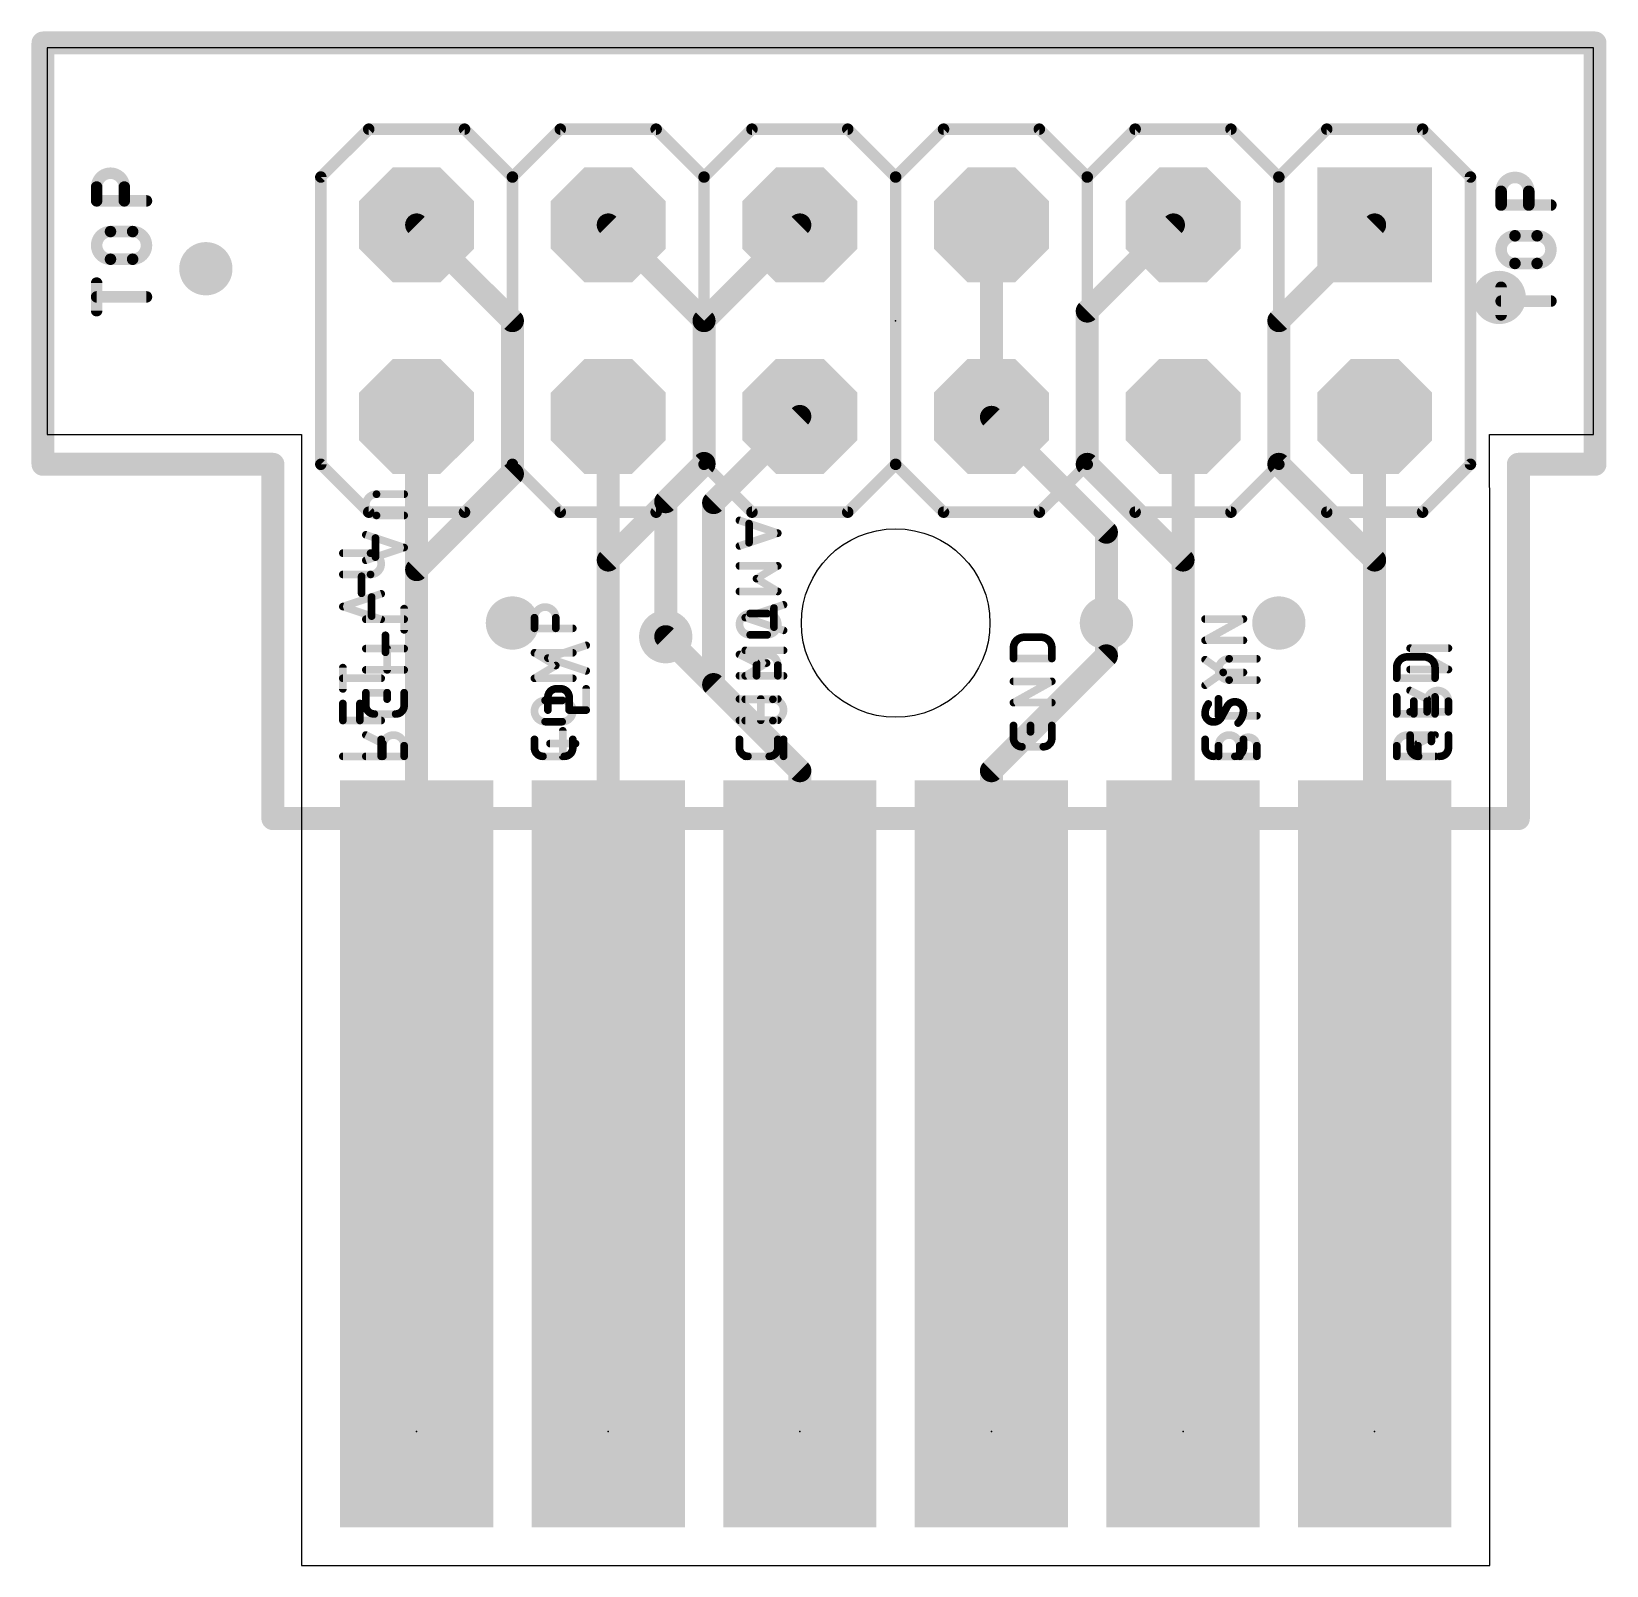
# Model space of a CAD drawing. Extents: x -3.6 to 17.3, y 0 to 20.3.
import ezdxf

# ---------------------------------------------------------------- set-up
doc = ezdxf.new("R2010")
doc.units = 0
for name, color, linetype in [('1', 22, 'CONTINUOUS'), ('16', 175, 'CONTINUOUS'), ('17', 82, 'CONTINUOUS'), ('18', 82, 'CONTINUOUS'), ('20', 30, 'CONTINUOUS'), ('21', 253, 'CONTINUOUS'), ('23', 7, 'CONTINUOUS'), ('24', 7, 'CONTINUOUS'), ('25', 253, 'CONTINUOUS'), ('26', 253, 'CONTINUOUS'), ('51', 253, 'CONTINUOUS')]:
    doc.layers.add(name, color=color, linetype=linetype)

# ---------------------------------------------------------------- blocks, each defined once
blk = doc.blocks.new('RECT')
blk.add_solid([(-0.5, -0.5), (0.5, -0.5), (-0.5, 0.5), (0.5, 0.5)])
blk = doc.blocks.new('SQUAREP')
blk.add_solid([(-0.5, -0.5), (0.5, -0.5), (-0.5, 0.5), (0.5, 0.5)])
blk = doc.blocks.new('OCTAGONP')
at = {"const_width": 0.5}
blk.add_lwpolyline([(-0.25, -0.1036), (-0.25, 0.1036), (-0.1036, 0.25), (0.1036, 0.25), (0.25, 0.1036), (0.25, -0.1036), (0.1036, -0.25), (-0.1036, -0.25), (-0.25, -0.1036), (-0.25, 0.1036)], dxfattribs=at)
blk = doc.blocks.new('ROUNDV')
at = {"const_width": 0.5}
blk.add_lwpolyline([(0, -0.25, 1), (0, 0.25, 1), (0, -0.25)], format="xyb", dxfattribs=at)

msp = doc.modelspace()

# ---------------------------------------------------------------- linework, layer by layer
at = {"layer": '1', "const_width": 0.3048}
for points in [[(-3.429, 14.605), (-3.429, 20.193)], [(-3.429, 20.193), (17.145, 20.193)], [(17.145, 20.193), (17.145, 14.605)], [(2.794, 16.51), (1.524, 17.78)], [(4.064, 17.78), (5.334, 16.51)], [(9.144, 17.78), (9.144, 15.24)], [(11.557, 17.78), (10.414, 16.637)], [(11.684, 17.78), (11.557, 17.78)], [(14.224, 17.78), (12.954, 16.51)], [(10.414, 16.637), (10.414, 14.605)], [(2.794, 14.478), (2.794, 16.51)], [(5.334, 16.51), (5.334, 14.605)], [(12.954, 16.51), (12.954, 14.605)], [(9.144, 15.2284), (9.144, 15.24)], [(10.668, 13.7044), (9.144, 15.2284)], [(-0.381, 14.605), (-3.429, 14.605)], [(-0.381, 9.906), (-0.381, 14.605)], [(1.524, 13.208), (2.794, 14.478)], [(4.064, 13.335), (5.334, 14.605)], [(11.684, 13.335), (10.414, 14.605)], [(14.224, 13.335), (12.954, 14.605)], [(17.145, 14.605), (16.129, 14.605)], [(16.129, 14.605), (16.129, 9.906)], [(10.668, 12.5), (10.668, 13.7044)], [(4.064, 1.778), (4.064, 13.335)], [(11.684, 1.778), (11.684, 13.335)], [(14.224, 1.778), (14.224, 13.335)], [(1.524, 1.778), (1.524, 13.208)], [(10.668, 12.8761), (10.668, 12.5)], [(10.668, 12.065), (10.668, 12.5)], [(6.604, 10.541), (4.826, 12.319)], [(9.144, 10.541), (10.668, 12.065)], [(6.604, 1.778), (6.604, 10.541)], [(9.144, 1.778), (9.144, 10.541)], [(16.129, 9.906), (-0.381, 9.906)]]:
    msp.add_lwpolyline(points, dxfattribs=at)
at = {"layer": '1', "const_width": 0.1524}
for points in [[(-3.3528, 20.193, 1), (-3.5052, 20.193)], [(-3.429, 20.2692, 1), (-3.429, 20.1168)], [(17.2212, 20.193, 1), (17.0688, 20.193)], [(17.145, 20.1168, 1), (17.145, 20.2692)], [(1.5779, 17.8339, 1), (1.4701, 17.7261)], [(4.1179, 17.8339, 1), (4.0101, 17.7261)], [(9.2202, 17.78, 1), (9.0678, 17.78)], [(11.557, 17.8562, 1), (11.557, 17.7038)], [(11.6109, 17.7261, 1), (11.5031, 17.8339)], [(11.684, 17.7038, 1), (11.684, 17.8562)], [(14.2779, 17.7261, 1), (14.1701, 17.8339)], [(10.4902, 16.637, 1), (10.3378, 16.637)], [(10.3601, 16.6909, 1), (10.4679, 16.5831)], [(2.8702, 16.51, 1), (2.7178, 16.51)], [(2.7401, 16.4561, 1), (2.8479, 16.5639)], [(5.4102, 16.51, 1), (5.2578, 16.51)], [(5.2801, 16.4561, 1), (5.3879, 16.5639)], [(13.0302, 16.51, 1), (12.8778, 16.51)], [(12.9001, 16.5639, 1), (13.0079, 16.4561)], [(9.2202, 15.24, 1), (9.0678, 15.24)], [(9.1979, 15.2823, 1), (9.0901, 15.1745)], [(9.0678, 15.24, 1), (9.2202, 15.24)], [(9.0678, 15.2284, 1), (9.2202, 15.2284)], [(-3.429, 14.6812, 1), (-3.429, 14.5288)], [(-3.5052, 14.605, 1), (-3.3528, 14.605)], [(-0.3048, 14.605, 1), (-0.4572, 14.605)], [(-0.381, 14.5288, 1), (-0.381, 14.6812)], [(2.8479, 14.4241, 1), (2.7401, 14.5319)], [(5.2578, 14.605, 1), (5.4102, 14.605)], [(5.3879, 14.5511, 1), (5.2801, 14.6589)], [(10.4679, 14.6589, 1), (10.3601, 14.5511)], [(10.3378, 14.605, 1), (10.4902, 14.605)], [(13.0079, 14.6589, 1), (12.9001, 14.5511)], [(12.8778, 14.605, 1), (13.0302, 14.605)], [(16.129, 14.6812, 1), (16.129, 14.5288)], [(16.2052, 14.605, 1), (16.0528, 14.605)], [(17.0688, 14.605, 1), (17.2212, 14.605)], [(17.145, 14.5288, 1), (17.145, 14.6812)], [(2.7178, 14.478, 1), (2.8702, 14.478)], [(10.7442, 13.7044, 1), (10.5918, 13.7044)], [(10.6141, 13.6505, 1), (10.7219, 13.7583)], [(4.1402, 13.335, 1), (3.9878, 13.335)], [(4.0101, 13.3889, 1), (4.1179, 13.2811)], [(11.7602, 13.335, 1), (11.6078, 13.335)], [(11.6301, 13.2811, 1), (11.7379, 13.3889)], [(14.3002, 13.335, 1), (14.1478, 13.335)], [(14.1701, 13.2811, 1), (14.2779, 13.3889)], [(1.6002, 13.208, 1), (1.4478, 13.208)], [(1.4701, 13.2619, 1), (1.5779, 13.1541)], [(10.7442, 12.8761, 1), (10.5918, 12.8761)], [(10.7442, 12.5, 1), (10.5918, 12.5)], [(10.5918, 12.5, 1), (10.7442, 12.5)], [(10.5918, 12.5, 1), (10.7442, 12.5)], [(4.8799, 12.3729, 1), (4.7721, 12.2651)], [(10.5918, 12.065, 1), (10.7442, 12.065)], [(10.7219, 12.0111, 1), (10.6141, 12.1189)], [(6.6802, 10.541, 1), (6.5278, 10.541)], [(6.5501, 10.4871, 1), (6.6579, 10.5949)], [(9.2202, 10.541, 1), (9.0678, 10.541)], [(9.0901, 10.5949, 1), (9.1979, 10.4871)], [(-0.381, 9.9822, 1), (-0.381, 9.8298)], [(16.129, 9.8298, 1), (16.129, 9.9822)], [(-0.4572, 9.906, 1), (-0.3048, 9.906)], [(16.0528, 9.906, 1), (16.2052, 9.906)], [(1.4478, 1.778, 1), (1.6002, 1.778)], [(3.9878, 1.778, 1), (4.1402, 1.778)], [(6.5278, 1.778, 1), (6.6802, 1.778)], [(9.0678, 1.778, 1), (9.2202, 1.778)], [(11.6078, 1.778, 1), (11.7602, 1.778)], [(14.1478, 1.778, 1), (14.3002, 1.778)]]:
    msp.add_lwpolyline(points, format="xyb", dxfattribs=at)
at = {"layer": '16', "const_width": 0.3048}
for points in [[(-3.429, 20.193), (17.145, 20.193)], [(-3.429, 14.605), (-3.429, 20.193)], [(17.145, 20.193), (17.145, 14.605)], [(6.604, 17.78), (5.334, 16.51)], [(5.334, 16.51), (5.334, 14.6166)], [(1.524, 1.778), (1.524, 15.24)], [(4.064, 1.778), (4.064, 15.24)], [(5.461, 14.097), (6.604, 15.24)], [(11.684, 1.778), (11.684, 15.24)], [(14.224, 1.778), (14.224, 15.24)], [(-0.381, 14.605), (-3.429, 14.605)], [(-0.381, 9.906), (-0.381, 14.605)], [(5.334, 14.6166), (4.826, 14.1086)], [(17.145, 14.605), (16.129, 14.605)], [(16.129, 14.605), (16.129, 9.906)], [(4.826, 14.1086), (4.826, 12.319)], [(5.461, 11.684), (5.461, 14.097)], [(10.668, 12.065), (10.668, 12.5)], [(9.144, 10.541), (10.668, 12.065)], [(6.604, 10.541), (5.461, 11.684)], [(6.604, 1.778), (6.604, 10.541)], [(9.144, 1.778), (9.144, 10.541)], [(16.129, 9.906), (-0.381, 9.906)]]:
    msp.add_lwpolyline(points, dxfattribs=at)
at = {"layer": '16', "const_width": 0.1524}
for points in [[(-3.429, 20.2692, 1), (-3.429, 20.1168)], [(-3.3528, 20.193, 1), (-3.5052, 20.193)], [(17.2212, 20.193, 1), (17.0688, 20.193)], [(17.145, 20.1168, 1), (17.145, 20.2692)], [(6.6579, 17.7261, 1), (6.5501, 17.8339)], [(5.4102, 16.51, 1), (5.2578, 16.51)], [(5.2801, 16.5639, 1), (5.3879, 16.4561)], [(1.6002, 15.24, 1), (1.4478, 15.24)], [(4.1402, 15.24, 1), (3.9878, 15.24)], [(6.6579, 15.1861, 1), (6.5501, 15.2939)], [(11.7602, 15.24, 1), (11.6078, 15.24)], [(14.3002, 15.24, 1), (14.1478, 15.24)], [(-3.429, 14.6812, 1), (-3.429, 14.5288)], [(-3.5052, 14.605, 1), (-3.3528, 14.605)], [(-0.3048, 14.605, 1), (-0.4572, 14.605)], [(-0.381, 14.5288, 1), (-0.381, 14.6812)], [(5.2578, 14.6166, 1), (5.4102, 14.6166)], [(5.3879, 14.5627, 1), (5.2801, 14.6705)], [(16.129, 14.6812, 1), (16.129, 14.5288)], [(16.2052, 14.605, 1), (16.0528, 14.605)], [(17.0688, 14.605, 1), (17.2212, 14.605)], [(17.145, 14.5288, 1), (17.145, 14.6812)], [(4.9022, 14.1086, 1), (4.7498, 14.1086)], [(4.7721, 14.1625, 1), (4.8799, 14.0547)], [(5.5372, 14.097, 1), (5.3848, 14.097)], [(5.4071, 14.1509, 1), (5.5149, 14.0431)], [(10.7442, 12.5, 1), (10.5918, 12.5)], [(4.7498, 12.319, 1), (4.9022, 12.319)], [(10.5918, 12.065, 1), (10.7442, 12.065)], [(10.7219, 12.0111, 1), (10.6141, 12.1189)], [(5.5149, 11.7379, 1), (5.4071, 11.6301)], [(5.3848, 11.684, 1), (5.5372, 11.684)], [(6.6802, 10.541, 1), (6.5278, 10.541)], [(6.5501, 10.4871, 1), (6.6579, 10.5949)], [(9.2202, 10.541, 1), (9.0678, 10.541)], [(9.0901, 10.5949, 1), (9.1979, 10.4871)], [(-0.381, 9.9822, 1), (-0.381, 9.8298)], [(16.129, 9.8298, 1), (16.129, 9.9822)], [(-0.4572, 9.906, 1), (-0.3048, 9.906)], [(16.0528, 9.906, 1), (16.2052, 9.906)], [(1.4478, 1.778, 1), (1.6002, 1.778)], [(3.9878, 1.778, 1), (4.1402, 1.778)], [(6.5278, 1.778, 1), (6.6802, 1.778)], [(9.0678, 1.778, 1), (9.2202, 1.778)], [(11.6078, 1.778, 1), (11.7602, 1.778)], [(14.1478, 1.778, 1), (14.3002, 1.778)]]:
    msp.add_lwpolyline(points, format="xyb", dxfattribs=at)
at = {"layer": '20'}
for p, q in [((17.125, 20.127), (-3.375, 20.127)), ((-3.375, 20.127), (-3.375, 15)), ((17.125, 15), (17.125, 20.127)), ((-3.375, 15), (0, 15)), ((0, 15), (0, 0)), ((15.75, 13.589), (15.748, 15)), ((15.748, 15), (17.125, 15)), ((15.75, 0), (15.75, 13.589)), ((0, 0), (15.75, 0))]:
    msp.add_line(p, q, dxfattribs=at)
msp.add_circle((7.874, 12.5), 1.25, dxfattribs=at)
at = {"layer": '21', "const_width": 0.1524}
for points in [[(0.889, 19.05), (0.254, 18.415)], [(2.159, 19.05), (0.889, 19.05)], [(2.794, 18.415), (2.159, 19.05)], [(3.429, 19.05), (2.794, 18.415)], [(4.699, 19.05), (3.429, 19.05)], [(5.334, 18.415), (4.699, 19.05)], [(5.969, 19.05), (5.334, 18.415)], [(7.239, 19.05), (5.969, 19.05)], [(7.874, 18.415), (7.239, 19.05)], [(8.509, 19.05), (7.874, 18.415)], [(9.779, 19.05), (8.509, 19.05)], [(10.414, 18.415), (9.779, 19.05)], [(11.049, 19.05), (10.414, 18.415)], [(12.319, 19.05), (11.049, 19.05)], [(12.954, 18.415), (12.319, 19.05)], [(13.589, 19.05), (12.954, 18.415)], [(14.859, 19.05), (13.589, 19.05)], [(15.494, 18.415), (14.859, 19.05)], [(0.254, 14.605), (0.254, 18.415)], [(2.794, 14.605), (2.794, 18.415)], [(5.334, 14.605), (5.334, 18.415)], [(7.874, 14.605), (7.874, 18.415)], [(10.414, 14.605), (10.414, 18.415)], [(12.954, 14.605), (12.954, 18.415)], [(15.494, 18.415), (15.494, 14.605)], [(0.889, 13.97), (0.254, 14.605)], [(2.794, 14.605), (2.159, 13.97)], [(3.429, 13.97), (2.794, 14.605)], [(5.334, 14.605), (4.699, 13.97)], [(5.969, 13.97), (5.334, 14.605)], [(7.874, 14.605), (7.239, 13.97)], [(8.509, 13.97), (7.874, 14.605)], [(10.414, 14.605), (9.779, 13.97)], [(11.049, 13.97), (10.414, 14.605)], [(12.954, 14.605), (12.319, 13.97)], [(13.589, 13.97), (12.954, 14.605)], [(15.494, 14.605), (14.859, 13.97)], [(2.159, 13.97), (0.889, 13.97)], [(4.699, 13.97), (3.429, 13.97)], [(7.239, 13.97), (5.969, 13.97)], [(9.779, 13.97), (8.509, 13.97)], [(12.319, 13.97), (11.049, 13.97)], [(14.859, 13.97), (13.589, 13.97)]]:
    msp.add_lwpolyline(points, dxfattribs=at)
at = {"layer": '21', "const_width": 0.0762}
for points in [[(0.889, 19.0881, 1), (0.889, 19.0119)], [(0.9159, 19.0231, 1), (0.8621, 19.0769)], [(2.1859, 19.0769, 1), (2.1321, 19.0231)], [(2.159, 19.0119, 1), (2.159, 19.0881)], [(3.429, 19.0881, 1), (3.429, 19.0119)], [(3.4559, 19.0231, 1), (3.4021, 19.0769)], [(4.7259, 19.0769, 1), (4.6721, 19.0231)], [(4.699, 19.0119, 1), (4.699, 19.0881)], [(5.969, 19.0881, 1), (5.969, 19.0119)], [(5.9959, 19.0231, 1), (5.9421, 19.0769)], [(7.2659, 19.0769, 1), (7.2121, 19.0231)], [(7.239, 19.0119, 1), (7.239, 19.0881)], [(8.509, 19.0881, 1), (8.509, 19.0119)], [(8.5359, 19.0231, 1), (8.4821, 19.0769)], [(9.8059, 19.0769, 1), (9.7521, 19.0231)], [(9.779, 19.0119, 1), (9.779, 19.0881)], [(11.049, 19.0881, 1), (11.049, 19.0119)], [(11.0759, 19.0231, 1), (11.0221, 19.0769)], [(12.3459, 19.0769, 1), (12.2921, 19.0231)], [(12.319, 19.0119, 1), (12.319, 19.0881)], [(13.589, 19.0881, 1), (13.589, 19.0119)], [(13.6159, 19.0231, 1), (13.5621, 19.0769)], [(14.8859, 19.0769, 1), (14.8321, 19.0231)], [(14.859, 19.0119, 1), (14.859, 19.0881)], [(0.2921, 18.415, 1), (0.2159, 18.415)], [(0.2271, 18.4419, 1), (0.2809, 18.3881)], [(2.8321, 18.415, 1), (2.7559, 18.415)], [(2.7671, 18.4419, 1), (2.8209, 18.3881)], [(2.7671, 18.3881, 1), (2.8209, 18.4419)], [(5.3721, 18.415, 1), (5.2959, 18.415)], [(5.3071, 18.4419, 1), (5.3609, 18.3881)], [(5.3071, 18.3881, 1), (5.3609, 18.4419)], [(7.9121, 18.415, 1), (7.8359, 18.415)], [(7.8471, 18.4419, 1), (7.9009, 18.3881)], [(7.8471, 18.3881, 1), (7.9009, 18.4419)], [(10.4521, 18.415, 1), (10.3759, 18.415)], [(10.3871, 18.4419, 1), (10.4409, 18.3881)], [(10.3871, 18.3881, 1), (10.4409, 18.4419)], [(12.9921, 18.415, 1), (12.9159, 18.415)], [(12.9271, 18.4419, 1), (12.9809, 18.3881)], [(12.9271, 18.3881, 1), (12.9809, 18.4419)], [(15.5321, 18.415, 1), (15.4559, 18.415)], [(15.4671, 18.3881, 1), (15.5209, 18.4419)], [(0.2159, 14.605, 1), (0.2921, 14.605)], [(0.2809, 14.6319, 1), (0.2271, 14.5781)], [(2.7559, 14.605, 1), (2.8321, 14.605)], [(2.8209, 14.6319, 1), (2.7671, 14.5781)], [(2.8209, 14.5781, 1), (2.7671, 14.6319)], [(5.2959, 14.605, 1), (5.3721, 14.605)], [(5.3609, 14.6319, 1), (5.3071, 14.5781)], [(5.3609, 14.5781, 1), (5.3071, 14.6319)], [(7.8359, 14.605, 1), (7.9121, 14.605)], [(7.9009, 14.6319, 1), (7.8471, 14.5781)], [(7.9009, 14.5781, 1), (7.8471, 14.6319)], [(10.3759, 14.605, 1), (10.4521, 14.605)], [(10.4409, 14.6319, 1), (10.3871, 14.5781)], [(10.4409, 14.5781, 1), (10.3871, 14.6319)], [(12.9159, 14.605, 1), (12.9921, 14.605)], [(12.9809, 14.6319, 1), (12.9271, 14.5781)], [(12.9809, 14.5781, 1), (12.9271, 14.6319)], [(15.4559, 14.605, 1), (15.5321, 14.605)], [(15.5209, 14.5781, 1), (15.4671, 14.6319)], [(0.889, 14.0081, 1), (0.889, 13.9319)], [(0.8621, 13.9431, 1), (0.9159, 13.9969)], [(2.1321, 13.9969, 1), (2.1859, 13.9431)], [(2.159, 13.9319, 1), (2.159, 14.0081)], [(3.429, 14.0081, 1), (3.429, 13.9319)], [(3.4021, 13.9431, 1), (3.4559, 13.9969)], [(4.6721, 13.9969, 1), (4.7259, 13.9431)], [(4.699, 13.9319, 1), (4.699, 14.0081)], [(5.969, 14.0081, 1), (5.969, 13.9319)], [(5.9421, 13.9431, 1), (5.9959, 13.9969)], [(7.2121, 13.9969, 1), (7.2659, 13.9431)], [(7.239, 13.9319, 1), (7.239, 14.0081)], [(8.509, 14.0081, 1), (8.509, 13.9319)], [(8.4821, 13.9431, 1), (8.5359, 13.9969)], [(9.7521, 13.9969, 1), (9.8059, 13.9431)], [(9.779, 13.9319, 1), (9.779, 14.0081)], [(11.049, 14.0081, 1), (11.049, 13.9319)], [(11.0221, 13.9431, 1), (11.0759, 13.9969)], [(12.2921, 13.9969, 1), (12.3459, 13.9431)], [(12.319, 13.9319, 1), (12.319, 14.0081)], [(13.589, 14.0081, 1), (13.589, 13.9319)], [(13.5621, 13.9431, 1), (13.6159, 13.9969)], [(14.8321, 13.9969, 1), (14.8859, 13.9431)], [(14.859, 13.9319, 1), (14.859, 14.0081)]]:
    msp.add_lwpolyline(points, format="xyb", dxfattribs=at)
at = {"layer": '23'}
for p in [(7.874, 16.51), (1.524, 1.778), (4.064, 1.778), (6.604, 1.778), (9.144, 1.778), (11.684, 1.778), (14.224, 1.778)]:
    msp.add_point(p, dxfattribs=at)
at = {"layer": '24'}
for p in [(1.524, 1.778), (4.064, 1.778), (6.604, 1.778), (9.144, 1.778), (11.684, 1.778), (14.224, 1.778)]:
    msp.add_point(p, dxfattribs=at)
at = {"layer": '25'}
for points, const_width in [([(-2.3509, 18.2824, 1), (-2.7178, 18.2824)], 0.1524), ([(16.2673, 18.2264, 1), (15.9004, 18.2264)], 0.1524), ([(-2.6797, 18.2824, 1), (-2.7559, 18.2824)], 0.0762), ([(-2.7559, 18.2824, 1), (-2.6797, 18.2824)], 0.0762), ([(-2.7178, 18.137, 1), (-2.7178, 18.0608)], 0.0762), ([(-2.3128, 18.2824, 1), (-2.389, 18.2824)], 0.0762), ([(-2.389, 18.2824, 1), (-2.3128, 18.2824)], 0.0762), ([(-2.0574, 18.0608, 1), (-2.0574, 18.137)], 0.0762), ([(15.9385, 18.2264, 1), (15.8623, 18.2264)], 0.0762), ([(15.8623, 18.2264, 1), (15.9385, 18.2264)], 0.0762), ([(16.3054, 18.2264, 1), (16.2292, 18.2264)], 0.0762), ([(16.2292, 18.2264, 1), (16.3054, 18.2264)], 0.0762), ([(-2.7559, 18.0989, 1), (-2.6797, 18.0989)], 0.0762), ([(-2.389, 18.0989, 1), (-2.3128, 18.0989)], 0.0762), ([(15.9004, 18.0811, 1), (15.9004, 18.0049)], 0.0762), ([(15.8623, 18.043, 1), (15.9385, 18.043)], 0.0762), ([(16.2292, 18.043, 1), (16.3054, 18.043)], 0.0762), ([(16.5608, 18.0049, 1), (16.5608, 18.0811)], 0.0762), ([(-2.5344, 17.6918, 1), (-2.5344, 17.3249)], 0.1524), ([(-2.5344, 17.7299, 1), (-2.5344, 17.6537)], 0.0762), ([(-2.5344, 17.6537, 1), (-2.5344, 17.7299)], 0.0762), ([(-2.2408, 17.3249, 1), (-2.2408, 17.6918)], 0.1524), ([(-2.2408, 17.7299, 1), (-2.2408, 17.6537)], 0.0762), ([(-2.2408, 17.6537, 1), (-2.2408, 17.7299)], 0.0762), ([(16.0838, 17.6358, 1), (16.0838, 17.269)], 0.1524), ([(16.0838, 17.6739, 1), (16.0838, 17.5977)], 0.0762), ([(16.0838, 17.5977, 1), (16.0838, 17.6739)], 0.0762), ([(16.3774, 17.269, 1), (16.3774, 17.6358)], 0.1524), ([(16.3774, 17.6739, 1), (16.3774, 17.5977)], 0.0762), ([(16.3774, 17.5977, 1), (16.3774, 17.6739)], 0.0762), ([(-2.5344, 17.363, 1), (-2.5344, 17.2868)], 0.0762), ([(-2.5344, 17.2868, 1), (-2.5344, 17.363)], 0.0762), ([(-2.2408, 17.363, 1), (-2.2408, 17.2868)], 0.0762), ([(-2.2408, 17.2868, 1), (-2.2408, 17.363)], 0.0762), ([(16.0838, 17.3071, 1), (16.0838, 17.2309)], 0.0762), ([(16.0838, 17.2309, 1), (16.0838, 17.3071)], 0.0762), ([(16.3774, 17.3071, 1), (16.3774, 17.2309)], 0.0762), ([(16.3774, 17.2309, 1), (16.3774, 17.3071)], 0.0762), ([(-2.6797, 17.009, 1), (-2.7559, 17.009)], 0.0762), ([(15.9385, 16.9531, 1), (15.8623, 16.9531)], 0.0762), ([(-2.7178, 16.8637, 1), (-2.7178, 16.7875)], 0.0762), ([(-2.0574, 16.7875, 1), (-2.0574, 16.8637)], 0.0762), ([(15.9004, 16.8077, 1), (15.9004, 16.7315)], 0.0762), ([(16.5608, 16.7315, 1), (16.5608, 16.8077)], 0.0762), ([(-2.7559, 16.6421, 1), (-2.6797, 16.6421)], 0.0762), ([(15.8623, 16.5862, 1), (15.9385, 16.5862)], 0.0762), ([(0.5462, 13.4518, 1), (0.5462, 13.401)], 0.0508), ([(0.9131, 13.1441, 1), (0.9131, 13.4263)], 0.1016), ([(0.9131, 13.4517, 1), (0.9131, 13.4009)], 0.0508), ([(0.9131, 13.401, 1), (0.9131, 13.4518)], 0.0508), ([(0.5462, 13.1695, 1), (0.5462, 13.1187)], 0.0508), ([(0.9131, 13.1695, 1), (0.9131, 13.1187)], 0.0508), ([(0.9131, 13.1187, 1), (0.9131, 13.1695)], 0.0508), ([(0.5542, 12.7424, 1), (0.5382, 12.6942)], 0.0508), ([(0.5382, 12.7424, 1), (0.5542, 12.6942)], 0.0508), ([(0.9526, 12.8453, 1), (0.9018, 12.8453)], 0.0508), ([(1.0622, 12.8635, 1), (1.0462, 12.9117)], 0.0508), ([(3.3684, 12.5704, 1), (3.0862, 12.5704)], 0.1016), ([(6.2866, 12.699, 1), (6.2358, 12.699)], 0.0508), ([(6.3962, 12.7173, 1), (6.3802, 12.7654)], 0.0508), ([(0.9018, 12.5913, 1), (0.9526, 12.5913)], 0.0508), ([(1.0462, 12.5249, 1), (1.0622, 12.5731)], 0.0508), ([(3.1116, 12.5704, 1), (3.0608, 12.5704)], 0.0508), ([(3.0608, 12.5704, 1), (3.1116, 12.5704)], 0.0508), ([(3.3938, 12.5704, 1), (3.343, 12.5704)], 0.0508), ([(3.343, 12.5704, 1), (3.3938, 12.5704)], 0.0508), ([(5.8882, 12.5961, 1), (5.8722, 12.5479)], 0.0508), ([(5.8722, 12.5961, 1), (5.8882, 12.5479)], 0.0508), ([(11.9762, 12.5781, 1), (11.9762, 12.5273)], 0.0508), ([(12.4965, 12.5305, 1), (12.4719, 12.5749)], 0.0508), ([(12.4842, 12.5273, 1), (12.4842, 12.5781)], 0.0508), ([(1.136, 12.3374, 1), (1.0852, 12.3374)], 0.0508), ([(3.0862, 12.4547, 1), (3.0862, 12.4039)], 0.0508), ([(3.0608, 12.4293, 1), (3.1116, 12.4293)], 0.0508), ([(3.343, 12.4293, 1), (3.3938, 12.4293)], 0.0508), ([(3.5942, 12.4039, 1), (3.5942, 12.4547)], 0.0508), ([(6.2358, 12.445, 1), (6.2866, 12.445)], 0.0508), ([(6.3802, 12.3786, 1), (6.3962, 12.4268)], 0.0508), ([(9.5773, 12.3115, 0.4142), (9.4362, 12.1703)], 0.1016), ([(9.5773, 12.3369, 1), (9.5773, 12.2861)], 0.0508), ([(9.5773, 12.2861, 1), (9.5773, 12.3369)], 0.0508), ([(9.9442, 12.1703, 0.4142), (9.8031, 12.3115)], 0.1016), ([(9.8031, 12.3369, 1), (9.8031, 12.2861)], 0.0508), ([(9.8031, 12.2861, 1), (9.8031, 12.3369)], 0.0508), ([(11.9762, 12.2958, 1), (11.9762, 12.245)], 0.0508), ([(12.4842, 12.245, 1), (12.4842, 12.2958)], 0.0508), ([(1.0852, 12.1117, 1), (1.136, 12.1117)], 0.0508), ([(3.0993, 12.1272, 1), (3.0731, 12.0836)], 0.0508), ([(3.0862, 12.1308, 1), (3.0862, 12.08)], 0.0508), ([(3.5942, 12.08, 1), (3.5942, 12.1308)], 0.0508), ([(5.8933, 12.1596, 1), (5.8671, 12.1161)], 0.0508), ([(5.8802, 12.1632, 1), (5.8802, 12.1124)], 0.0508), ([(6.3882, 12.1124, 1), (6.3882, 12.1632)], 0.0508), ([(9.4616, 12.1703, 1), (9.4108, 12.1703)], 0.0508), ([(9.4108, 12.1703, 1), (9.4616, 12.1703)], 0.0508), ([(9.9696, 12.1703, 1), (9.9188, 12.1703)], 0.0508), ([(9.9188, 12.1703, 1), (9.9696, 12.1703)], 0.0508), ([(11.9639, 12.2926, 1), (11.9885, 12.2482)], 0.0508), ([(0.5716, 11.9085, 1), (0.5208, 11.9085)], 0.0508), ([(3.3815, 11.9143, 1), (3.3554, 11.9578)], 0.0508), ([(3.3554, 11.9143, 1), (3.3815, 11.9578)], 0.0508), ([(6.1755, 11.9467, 1), (6.1494, 11.9903)], 0.0508), ([(6.1494, 11.9467, 1), (6.1755, 11.9903)], 0.0508), ([(9.4362, 12.0546, 1), (9.4362, 12.0038)], 0.0508), ([(9.4108, 12.0292, 1), (9.4616, 12.0292)], 0.0508), ([(9.9188, 12.0292, 1), (9.9696, 12.0292)], 0.0508), ([(9.9442, 12.0038, 1), (9.9442, 12.0546)], 0.0508), ([(11.9908, 12.0347, 1), (11.9616, 11.9932)], 0.0508), ([(14.6573, 12.051, 0.4142), (14.5162, 11.9099)], 0.1016), ([(14.5416, 11.9099, 1), (14.4908, 11.9099)], 0.0508), ([(14.4908, 11.9099, 1), (14.5416, 11.9099)], 0.0508), ([(14.6573, 12.0764, 1), (14.6573, 12.0256)], 0.0508), ([(14.6573, 12.0256, 1), (14.6573, 12.0764)], 0.0508), ([(15.0242, 11.9099, 0.4142), (14.8831, 12.051)], 0.1016), ([(14.8831, 12.0764, 1), (14.8831, 12.0256)], 0.0508), ([(14.8831, 12.0256, 1), (14.8831, 12.0764)], 0.0508), ([(15.0496, 11.9099, 1), (14.9988, 11.9099)], 0.0508), ([(14.9988, 11.9099, 1), (15.0496, 11.9099)], 0.0508), ([(0.5462, 11.7927, 1), (0.5462, 11.7419)], 0.0508), ([(1.0542, 11.7419, 1), (1.0542, 11.7927)], 0.0508), ([(3.0862, 11.7921, 1), (3.0862, 11.7413)], 0.0508), ([(3.0731, 11.7885, 1), (3.0993, 11.7449)], 0.0508), ([(3.5942, 11.7413, 1), (3.5942, 11.7921)], 0.0508), ([(5.8802, 11.8246, 1), (5.8802, 11.7738)], 0.0508), ([(5.8671, 11.821, 1), (5.8933, 11.7774)], 0.0508), ([(6.3882, 11.7738, 1), (6.3882, 11.8246)], 0.0508), ([(9.4362, 11.7516, 1), (9.4362, 11.7008)], 0.0508), ([(9.9565, 11.704, 1), (9.9319, 11.7484)], 0.0508), ([(9.9442, 11.7008, 1), (9.9442, 11.7516)], 0.0508), ([(11.9616, 11.696, 1), (11.9908, 11.6545)], 0.0508), ([(12.2161, 11.87, 1), (12.2161, 11.8192)], 0.0508), ([(12.2307, 11.8239, 1), (12.2014, 11.8654)], 0.0508), ([(12.2014, 11.8239, 1), (12.2307, 11.8654)], 0.0508), ([(12.4842, 11.8192, 1), (12.4842, 11.87)], 0.0508), ([(14.5162, 11.7942, 1), (14.5162, 11.7434)], 0.0508), ([(14.4908, 11.7688, 1), (14.5416, 11.7688)], 0.0508), ([(14.9988, 11.7688, 1), (15.0496, 11.7688)], 0.0508), ([(15.0242, 11.7434, 1), (15.0242, 11.7942)], 0.0508), ([(0.5208, 11.6262, 1), (0.5716, 11.6262)], 0.0508), ([(0.5716, 11.4331, 1), (0.5208, 11.4331)], 0.0508), ([(0.7974, 11.4331, 1), (0.7466, 11.4331)], 0.0508), ([(3.2273, 11.4737, 1), (3.2273, 11.1914)], 0.1016), ([(3.2273, 11.4991, 1), (3.2273, 11.4483)], 0.0508), ([(3.2273, 11.4483, 1), (3.2273, 11.4991)], 0.0508), ([(3.4531, 11.1914, 1), (3.4531, 11.4737)], 0.1016), ([(3.4531, 11.4991, 1), (3.4531, 11.4483)], 0.0508), ([(3.4531, 11.4483, 1), (3.4531, 11.4991)], 0.0508), ([(5.8802, 11.5132, 1), (5.8802, 11.4624)], 0.0508), ([(6.2471, 11.2056, 1), (6.2471, 11.4878)], 0.1016), ([(6.2471, 11.5132, 1), (6.2471, 11.4624)], 0.0508), ([(6.2471, 11.4624, 1), (6.2471, 11.5132)], 0.0508), ([(9.4362, 11.4694, 1), (9.4362, 11.4186)], 0.0508), ([(9.4239, 11.4662, 1), (9.4485, 11.4218)], 0.0508), ([(9.9442, 11.4186, 1), (9.9442, 11.4694)], 0.0508), ([(12.3713, 11.4554, 0.2656), (12.2725, 11.3989)], 0.1016), ([(12.4842, 11.3425, 0.4142), (12.3713, 11.4554)], 0.1016), ([(12.3713, 11.4808, 1), (12.3713, 11.43)], 0.0508), ([(12.3713, 11.43, 1), (12.3713, 11.4808)], 0.0508), ([(14.5416, 11.5207, 1), (14.4908, 11.5207)], 0.0508), ([(14.7674, 11.4643, 1), (14.7166, 11.4643)], 0.0508), ([(15.0496, 11.5207, 1), (14.9988, 11.5207)], 0.0508), ([(12.0185, 11.4272, 0.1623), (11.9762, 11.3002)], 0.1016), ([(11.9762, 11.3002, 0.4142), (12.0891, 11.1873)], 0.1016), ([(12.0016, 11.3002, 1), (11.9508, 11.3002)], 0.0508), ([(11.9508, 11.3002, 1), (12.0016, 11.3002)], 0.0508), ([(12.0389, 11.4119, 1), (11.9982, 11.4424)], 0.0508), ([(12.0891, 11.1873, 0.2656), (12.1879, 11.2437)], 0.1016), ([(12.1656, 11.2559, 1), (12.2102, 11.2316)], 0.0508), ([(12.2097, 11.2308, 1), (12.166, 11.2566)], 0.0508), ([(12.2506, 11.4118, 1), (12.2944, 11.386)], 0.0508), ([(12.2948, 11.3868, 1), (12.2502, 11.4111)], 0.0508), ([(12.4136, 11.1732, 0.2), (12.4842, 11.3425)], 0.1016), ([(12.5096, 11.3425, 1), (12.4588, 11.3425)], 0.0508), ([(12.4588, 11.3425, 1), (12.5096, 11.3425)], 0.0508), ([(14.4908, 11.295, 1), (14.5416, 11.295)], 0.0508), ([(14.5162, 11.3203, 1), (14.5162, 11.2696)], 0.0508), ([(14.7166, 11.295, 1), (14.7674, 11.295)], 0.0508), ([(14.9988, 11.295, 1), (15.0496, 11.295)], 0.0508), ([(15.0242, 11.2696, 1), (15.0242, 11.3203)], 0.0508), ([(0.5462, 11.2327, 1), (0.5462, 11.1819)], 0.0508), ([(0.5208, 11.2073, 1), (0.5716, 11.2073)], 0.0508), ([(0.7466, 11.2073, 1), (0.7974, 11.2073)], 0.0508), ([(1.0542, 11.1819, 1), (1.0542, 11.2327)], 0.0508), ([(3.2273, 11.2168, 1), (3.2273, 11.1661)], 0.0508), ([(3.2273, 11.1661, 1), (3.2273, 11.2168)], 0.0508), ([(3.4531, 11.2168, 1), (3.4531, 11.166)], 0.0508), ([(3.4531, 11.1661, 1), (3.4531, 11.2168)], 0.0508), ([(5.8802, 11.231, 1), (5.8802, 11.1802)], 0.0508), ([(6.2471, 11.231, 1), (6.2471, 11.1802)], 0.0508), ([(6.2471, 11.1802, 1), (6.2471, 11.231)], 0.0508), ([(9.4616, 11.141, 1), (9.4108, 11.141)], 0.0508), ([(9.6874, 11.141, 1), (9.6366, 11.141)], 0.0508), ([(9.662, 11.1664, 1), (9.662, 11.1156)], 0.0508), ([(9.6366, 11.0564, 1), (9.6874, 11.0564)], 0.0508), ([(9.9696, 11.141, 1), (9.9188, 11.141)], 0.0508), ([(9.9442, 11.1156, 1), (9.9442, 11.1664)], 0.0508), ([(12.0891, 11.2127, 1), (12.0891, 11.1619)], 0.0508), ([(12.0891, 11.1619, 1), (12.0891, 11.2127)], 0.0508), ([(12.3958, 11.1912, 1), (12.4315, 11.1551)], 0.0508), ([(1.0796, 10.9576, 1), (1.0288, 10.9576)], 0.0508), ([(3.1116, 10.9576, 1), (3.0608, 10.9576)], 0.0508), ([(3.0862, 10.8447, 0.4142), (3.1991, 10.7318)], 0.1016), ([(3.1116, 10.8447, 1), (3.0608, 10.8447)], 0.0508), ([(3.0608, 10.8447, 1), (3.1116, 10.8447)], 0.0508), ([(3.4813, 10.7318, 0.4142), (3.5942, 10.8447)], 0.1016), ([(3.6196, 10.9576, 1), (3.5688, 10.9576)], 0.0508), ([(3.6196, 10.8447, 1), (3.5688, 10.8447)], 0.0508), ([(3.5688, 10.8447, 1), (3.6196, 10.8447)], 0.0508), ([(6.4136, 10.9576, 1), (6.3628, 10.9576)], 0.0508), ([(9.4362, 10.9717, 0.4142), (9.5491, 10.8588)], 0.1016), ([(9.4616, 10.9717, 1), (9.4108, 10.9717)], 0.0508), ([(9.4108, 10.9717, 1), (9.4616, 10.9717)], 0.0508), ([(9.5491, 10.8842, 1), (9.5491, 10.8334)], 0.0508), ([(9.5491, 10.8334, 1), (9.5491, 10.8842)], 0.0508), ([(9.8313, 10.8588, 0.4142), (9.9442, 10.9717)], 0.1016), ([(9.8313, 10.8842, 1), (9.8313, 10.8334)], 0.0508), ([(9.8313, 10.8334, 1), (9.8313, 10.8842)], 0.0508), ([(9.9696, 10.9717, 1), (9.9188, 10.9717)], 0.0508), ([(9.9188, 10.9717, 1), (9.9696, 10.9717)], 0.0508), ([(12.0016, 10.9576, 1), (11.9508, 10.9576)], 0.0508), ([(11.9762, 10.8447, 0.4142), (12.0891, 10.7318)], 0.1016), ([(12.0016, 10.8447, 1), (11.9508, 10.8447)], 0.0508), ([(11.9508, 10.8447, 1), (12.0016, 10.8447)], 0.0508), ([(12.3713, 10.7318, 0.4142), (12.4842, 10.8447)], 0.1016), ([(12.5096, 10.9576, 1), (12.4588, 10.9576)], 0.0508), ([(12.5096, 10.8447, 1), (12.4588, 10.8447)], 0.0508), ([(12.4588, 10.8447, 1), (12.5096, 10.8447)], 0.0508), ([(14.7984, 10.8729, 1), (14.5162, 10.8729)], 0.1016), ([(14.5416, 10.8729, 1), (14.4908, 10.8729)], 0.0508), ([(14.4908, 10.8729, 1), (14.5416, 10.8729)], 0.0508), ([(14.8238, 10.8729, 1), (14.773, 10.8729)], 0.0508), ([(14.773, 10.8729, 1), (14.8238, 10.8729)], 0.0508), ([(14.7871, 10.9238, 1), (14.8098, 10.8784)], 0.0508), ([(15.0356, 10.9913, 1), (15.0128, 11.0367)], 0.0508), ([(0.5462, 10.7572, 1), (0.5462, 10.7064)], 0.0508), ([(1.0288, 10.7318, 1), (1.0796, 10.7318)], 0.0508), ([(1.0542, 10.7064, 1), (1.0542, 10.7572)], 0.0508), ([(3.1991, 10.7572, 1), (3.1991, 10.7064)], 0.0508), ([(3.1991, 10.7064, 1), (3.1991, 10.7572)], 0.0508), ([(3.4813, 10.7572, 1), (3.4813, 10.7064)], 0.0508), ([(3.4813, 10.7064, 1), (3.4813, 10.7572)], 0.0508), ([(5.8802, 10.7572, 1), (5.8802, 10.7064)], 0.0508), ([(6.3628, 10.7318, 1), (6.4136, 10.7318)], 0.0508), ([(6.3882, 10.7064, 1), (6.3882, 10.7572)], 0.0508), ([(12.0891, 10.7572, 1), (12.0891, 10.7064)], 0.0508), ([(12.0891, 10.7064, 1), (12.0891, 10.7572)], 0.0508), ([(12.3713, 10.7572, 1), (12.3713, 10.7064)], 0.0508), ([(12.3713, 10.7064, 1), (12.3713, 10.7572)], 0.0508), ([(14.5162, 10.7572, 1), (14.5162, 10.7064)], 0.0508), ([(14.4908, 10.7318, 1), (14.5416, 10.7318)], 0.0508), ([(14.773, 10.7318, 1), (14.8238, 10.7318)], 0.0508), ([(15.0242, 10.7064, 1), (15.0242, 10.7572)], 0.0508)]:
    msp.add_lwpolyline(points, format="xyb", dxfattribs=dict(at, const_width=const_width))
for points, const_width in [([(-2.7178, 18.0989), (-2.7178, 18.2824)], 0.1524), ([(-2.0574, 18.0989), (-2.7178, 18.0989)], 0.1524), ([(-2.3509, 18.2824), (-2.3509, 18.0989)], 0.1524), ([(15.9004, 18.043), (15.9004, 18.2264)], 0.1524), ([(16.2673, 18.2264), (16.2673, 18.043)], 0.1524), ([(16.5608, 18.043), (15.9004, 18.043)], 0.1524), ([(-2.5344, 17.6918), (-2.2408, 17.6918)], 0.1524), ([(16.0838, 17.6358), (16.3774, 17.6358)], 0.1524), ([(-2.2408, 17.3249), (-2.5344, 17.3249)], 0.1524), ([(16.3774, 17.269), (16.0838, 17.269)], 0.1524), ([(-2.7178, 16.6421), (-2.7178, 17.009)], 0.1524), ([(15.9004, 16.5862), (15.9004, 16.9531)], 0.1524), ([(-2.0574, 16.8256), (-2.7178, 16.8256)], 0.1524), ([(16.5608, 16.7696), (15.9004, 16.7696)], 0.1524), ([(0.9131, 13.4264), (0.5462, 13.4264)], 0.1016), ([(0.5462, 13.1441), (0.9131, 13.1441)], 0.1016), ([(0.5462, 12.7183), (1.0542, 12.8876)], 0.1016), ([(1.0542, 12.549), (0.5462, 12.7183)], 0.1016), ([(0.9272, 12.8453), (0.9272, 12.5913)], 0.1016), ([(5.8802, 12.572), (6.3882, 12.7414)], 0.1016), ([(6.2612, 12.699), (6.2612, 12.445)], 0.1016), ([(3.0862, 12.4293), (3.0862, 12.5704)], 0.1016), ([(3.3684, 12.5704), (3.3684, 12.4293)], 0.1016), ([(6.3882, 12.4027), (5.8802, 12.572)], 0.1016), ([(11.9762, 12.2704), (12.4842, 12.5527)], 0.1016), ([(12.4842, 12.5527), (11.9762, 12.5527)], 0.1016), ([(1.1106, 12.1117), (1.1106, 12.3374)], 0.1016), ([(3.5942, 12.4293), (3.0862, 12.4293)], 0.1016), ([(9.5773, 12.3115), (9.8031, 12.3115)], 0.1016), ([(12.4842, 12.2704), (11.9762, 12.2704)], 0.1016), ([(3.3684, 11.9361), (3.0862, 12.1054)], 0.1016), ([(3.0862, 12.1054), (3.5942, 12.1054)], 0.1016), ([(6.1624, 11.9685), (5.8802, 12.1378)], 0.1016), ([(5.8802, 12.1378), (6.3882, 12.1378)], 0.1016), ([(9.4362, 12.0292), (9.4362, 12.1703)], 0.1016), ([(9.9442, 12.1703), (9.9442, 12.0292)], 0.1016), ([(0.5462, 11.6262), (0.5462, 11.9085)], 0.1016), ([(3.0862, 11.7667), (3.3684, 11.9361)], 0.1016), ([(5.8802, 11.7992), (6.1624, 11.9685)], 0.1016), ([(9.9442, 12.0292), (9.4362, 12.0292)], 0.1016), ([(12.2161, 11.8446), (11.9762, 12.014)], 0.1016), ([(14.5162, 11.7688), (14.5162, 11.9099)], 0.1016), ([(14.6573, 12.051), (14.8831, 12.051)], 0.1016), ([(15.0242, 11.9099), (15.0242, 11.7688)], 0.1016), ([(1.0542, 11.7673), (0.5462, 11.7673)], 0.1016), ([(3.5942, 11.7667), (3.0862, 11.7667)], 0.1016), ([(6.3882, 11.7992), (5.8802, 11.7992)], 0.1016), ([(9.4362, 11.444), (9.9442, 11.7262)], 0.1016), ([(9.9442, 11.7262), (9.4362, 11.7262)], 0.1016), ([(11.9762, 11.6753), (12.2161, 11.8446)], 0.1016), ([(12.4842, 11.8446), (12.2161, 11.8446)], 0.1016), ([(15.0242, 11.7688), (14.5162, 11.7688)], 0.1016), ([(0.5462, 11.2073), (0.5462, 11.4331)], 0.1016), ([(0.772, 11.2073), (0.772, 11.4331)], 0.1016), ([(3.2273, 11.4737), (3.4531, 11.4737)], 0.1016), ([(6.2471, 11.4878), (5.8802, 11.4878)], 0.1016), ([(9.9442, 11.444), (9.4362, 11.444)], 0.1016), ([(14.5162, 11.295), (14.5162, 11.5207)], 0.1016), ([(14.742, 11.295), (14.742, 11.4643)], 0.1016), ([(15.0242, 11.5207), (15.0242, 11.295)], 0.1016), ([(12.2725, 11.3989), (12.1879, 11.2437)], 0.1016), ([(15.0242, 11.295), (14.5162, 11.295)], 0.1016), ([(1.0542, 11.2073), (0.5462, 11.2073)], 0.1016), ([(3.4531, 11.1914), (3.2273, 11.1914)], 0.1016), ([(5.8802, 11.2056), (6.2471, 11.2056)], 0.1016), ([(9.4362, 10.9717), (9.4362, 11.141)], 0.1016), ([(9.662, 11.0564), (9.662, 11.141)], 0.1016), ([(9.662, 11.141), (9.9442, 11.141)], 0.1016), ([(9.9442, 11.141), (9.9442, 10.9717)], 0.1016), ([(1.0542, 10.7318), (1.0542, 10.9576)], 0.1016), ([(3.0862, 10.8447), (3.0862, 10.9576)], 0.1016), ([(3.5942, 10.9576), (3.5942, 10.8447)], 0.1016), ([(6.3882, 10.7318), (6.3882, 10.9576)], 0.1016), ([(9.8313, 10.8588), (9.5491, 10.8588)], 0.1016), ([(11.9762, 10.8447), (11.9762, 10.9576)], 0.1016), ([(12.4842, 10.9576), (12.4842, 10.8447)], 0.1016), ([(14.5162, 10.7318), (14.5162, 10.8729)], 0.1016), ([(15.0242, 11.014), (14.7984, 10.9011)], 0.1016), ([(14.7984, 10.8729), (14.7984, 10.7318)], 0.1016), ([(0.5462, 10.7318), (1.0542, 10.7318)], 0.1016), ([(3.4813, 10.7318), (3.1991, 10.7318)], 0.1016), ([(5.8802, 10.7318), (6.3882, 10.7318)], 0.1016), ([(12.3713, 10.7318), (12.0891, 10.7318)], 0.1016), ([(15.0242, 10.7318), (14.5162, 10.7318)], 0.1016)]:
    msp.add_lwpolyline(points, dxfattribs=dict(at, const_width=const_width))
at = {"layer": '26'}
for points, const_width in [([(0.9919, 14.209, 1), (0.9919, 13.9267)], 0.1016), ([(0.9919, 14.2344, 1), (0.9919, 14.1836)], 0.0508), ([(0.9919, 14.1836, 1), (0.9919, 14.2344)], 0.0508), ([(1.3588, 14.1836, 1), (1.3588, 14.2344)], 0.0508), ([(0.9919, 13.9521, 1), (0.9919, 13.9013)], 0.0508), ([(0.9919, 13.9013, 1), (0.9919, 13.9521)], 0.0508), ([(1.3588, 13.9013, 1), (1.3588, 13.9521)], 0.0508), ([(5.8118, 13.8851, 1), (5.7958, 13.8369)], 0.0508), ([(5.9562, 13.8187, 1), (5.9054, 13.8187)], 0.0508), ([(0.8588, 13.6944, 1), (0.8428, 13.6462)], 0.0508), ([(1.0032, 13.6279, 1), (0.9524, 13.6279)], 0.0508), ([(5.7958, 13.5465, 1), (5.8118, 13.4983)], 0.0508), ([(5.9054, 13.5647, 1), (5.9562, 13.5647)], 0.0508), ([(6.3198, 13.6676, 1), (6.3038, 13.7158)], 0.0508), ([(6.3038, 13.6676, 1), (6.3198, 13.7158)], 0.0508), ([(0.8428, 13.3557, 1), (0.8588, 13.3075)], 0.0508), ([(0.9524, 13.3739, 1), (1.0032, 13.3739)], 0.0508), ([(1.3668, 13.4768, 1), (1.3508, 13.525)], 0.0508), ([(1.3508, 13.4768, 1), (1.3668, 13.525)], 0.0508), ([(0.8198, 13.12, 1), (0.769, 13.12)], 0.0508), ([(5.8038, 13.2829, 1), (5.8038, 13.2321)], 0.0508), ([(6.3249, 13.2358, 1), (6.2987, 13.2793)], 0.0508), ([(6.3118, 13.2321, 1), (6.3118, 13.2829)], 0.0508), ([(5.8038, 12.9443, 1), (5.8038, 12.8935)], 0.0508), ([(6.0426, 13.11, 1), (6.0165, 13.0664)], 0.0508), ([(6.0165, 13.11, 1), (6.0426, 13.0664)], 0.0508), ([(6.2987, 12.8971, 1), (6.3249, 12.9406)], 0.0508), ([(6.3118, 12.8935, 1), (6.3118, 12.9443)], 0.0508), ([(0.769, 12.8943, 1), (0.8198, 12.8943)], 0.0508), ([(1.3842, 12.6911, 1), (1.3334, 12.6911)], 0.0508), ([(0.8508, 12.5754, 1), (0.8508, 12.5246)], 0.0508), ([(1.3588, 12.5246, 1), (1.3588, 12.5754)], 0.0508), ([(5.9449, 12.6258, 1), (5.9449, 12.3436)], 0.1016), ([(5.9449, 12.6512, 1), (5.9449, 12.6004)], 0.0508), ([(5.9449, 12.6004, 1), (5.9449, 12.6512)], 0.0508), ([(6.1707, 12.3436, 1), (6.1707, 12.6258)], 0.1016), ([(6.1707, 12.6512, 1), (6.1707, 12.6004)], 0.0508), ([(6.1707, 12.6004, 1), (6.1707, 12.6512)], 0.0508), ([(1.3334, 12.4088, 1), (1.3842, 12.4088)], 0.0508), ([(5.9449, 12.369, 1), (5.9449, 12.3182)], 0.0508), ([(5.9449, 12.3182, 1), (5.9449, 12.369)], 0.0508), ([(6.1707, 12.369, 1), (6.1707, 12.3182)], 0.0508), ([(6.1707, 12.3182, 1), (6.1707, 12.369)], 0.0508), ([(0.8508, 12.1861, 1), (0.8508, 12.1353)], 0.0508), ([(1.1584, 12.1607, 1), (1.1076, 12.1607)], 0.0508), ([(1.3588, 12.1353, 1), (1.3588, 12.1861)], 0.0508), ([(3.7798, 12.1802, 1), (3.7638, 12.2284)], 0.0508), ([(5.8152, 12.1053, 1), (5.7924, 12.0599)], 0.0508), ([(6.3118, 11.9415, 1), (6.0296, 11.9415)], 0.1016), ([(14.7061, 12.1884, 1), (14.6815, 12.144)], 0.0508), ([(14.6938, 12.1916, 1), (14.6938, 12.1408)], 0.0508), ([(15.2018, 12.1408, 1), (15.2018, 12.1916)], 0.0508), ([(0.8508, 11.9039, 1), (0.8508, 11.8531)], 0.0508), ([(1.1076, 11.8785, 1), (1.1584, 11.8785)], 0.0508), ([(1.3588, 11.8531, 1), (1.3588, 11.9039)], 0.0508), ([(3.2718, 12.0591, 1), (3.2558, 12.0109)], 0.0508), ([(3.2558, 12.0591, 1), (3.2718, 12.0109)], 0.0508), ([(3.7638, 11.8416, 1), (3.7798, 11.8897)], 0.0508), ([(6.055, 11.9415, 1), (6.0042, 11.9415)], 0.0508), ([(6.0042, 11.9415, 1), (6.055, 11.9415)], 0.0508), ([(6.0182, 11.947, 1), (6.0409, 11.9925)], 0.0508), ([(6.3372, 11.9415, 1), (6.2864, 11.9415)], 0.0508), ([(6.2864, 11.9415, 1), (6.3372, 11.9415)], 0.0508), ([(12.2949, 12.0256, 1), (12.2949, 11.7434)], 0.1016), ([(12.2949, 12.051, 1), (12.2949, 12.0002)], 0.0508), ([(12.2949, 12.0002, 1), (12.2949, 12.051)], 0.0508), ([(12.6618, 12.0002, 1), (12.6618, 12.051)], 0.0508), ([(14.6938, 11.9093, 1), (14.6938, 11.8585)], 0.0508), ([(15.1895, 11.8617, 1), (15.2141, 11.9061)], 0.0508), ([(15.2018, 11.8585, 1), (15.2018, 11.9093)], 0.0508), ([(5.8038, 11.8258, 1), (5.8038, 11.775)], 0.0508), ([(6.0042, 11.8004, 1), (6.055, 11.8004)], 0.0508), ([(6.2864, 11.8004, 1), (6.3372, 11.8004)], 0.0508), ([(6.3118, 11.775, 1), (6.3118, 11.8258)], 0.0508), ([(12.2949, 11.7688, 1), (12.2949, 11.718)], 0.0508), ([(12.2949, 11.718, 1), (12.2949, 11.7688)], 0.0508), ([(12.6618, 11.718, 1), (12.6618, 11.7688)], 0.0508), ([(0.8508, 11.6009, 1), (0.8508, 11.5501)], 0.0508), ([(0.8762, 11.5755, 1), (0.8254, 11.5755)], 0.0508), ([(1.1584, 11.5755, 1), (1.1076, 11.5755)], 0.0508), ([(1.1076, 11.4908, 1), (1.1584, 11.4908)], 0.0508), ([(1.133, 11.5501, 1), (1.133, 11.6009)], 0.0508), ([(1.3842, 11.5755, 1), (1.3334, 11.5755)], 0.0508), ([(3.3767, 11.6275, 0.4142), (3.2638, 11.5146)], 0.1016), ([(3.2892, 11.5146, 1), (3.2384, 11.5146)], 0.0508), ([(3.2384, 11.5146, 1), (3.2892, 11.5146)], 0.0508), ([(3.3767, 11.6529, 1), (3.3767, 11.6021)], 0.0508), ([(3.3767, 11.6021, 1), (3.3767, 11.6529)], 0.0508), ([(3.546, 11.5146, 0.4142), (3.4331, 11.6275)], 0.1016), ([(3.4331, 11.6529, 1), (3.4331, 11.6021)], 0.0508), ([(3.4331, 11.6021, 1), (3.4331, 11.6529)], 0.0508), ([(3.5714, 11.5146, 1), (3.5206, 11.5146)], 0.0508), ([(3.5206, 11.5146, 1), (3.5714, 11.5146)], 0.0508), ([(3.7972, 11.6275, 1), (3.7464, 11.6275)], 0.0508), ([(5.8038, 11.5174, 1), (5.8038, 11.4666)], 0.0508), ([(6.1114, 11.492, 1), (6.0606, 11.492)], 0.0508), ([(6.3118, 11.4666, 1), (6.3118, 11.5174)], 0.0508), ([(12.1792, 11.4954, 1), (12.1284, 11.4954)], 0.0508), ([(14.7052, 11.6274, 1), (14.6824, 11.582)], 0.0508), ([(15.2018, 11.4636, 1), (14.9196, 11.4636)], 0.1016), ([(14.945, 11.4636, 1), (14.8942, 11.4636)], 0.0508), ([(14.8942, 11.4636, 1), (14.945, 11.4636)], 0.0508), ([(14.9082, 11.4691, 1), (14.9309, 11.5145)], 0.0508), ([(15.2272, 11.4636, 1), (15.1764, 11.4636)], 0.0508), ([(15.1764, 11.4636, 1), (15.2272, 11.4636)], 0.0508), ([(0.8508, 11.4062, 0.4142), (0.9637, 11.2933)], 0.1016), ([(0.8762, 11.4062, 1), (0.8254, 11.4062)], 0.0508), ([(0.8254, 11.4062, 1), (0.8762, 11.4062)], 0.0508), ([(0.9637, 11.3187, 1), (0.9637, 11.2679)], 0.0508), ([(0.9637, 11.2679, 1), (0.9637, 11.3187)], 0.0508), ([(1.2459, 11.2933, 0.4142), (1.3588, 11.4062)], 0.1016), ([(1.2459, 11.3187, 1), (1.2459, 11.2679)], 0.0508), ([(1.2459, 11.2679, 1), (1.2459, 11.3187)], 0.0508), ([(1.3842, 11.4062, 1), (1.3334, 11.4062)], 0.0508), ([(1.3334, 11.4062, 1), (1.3842, 11.4062)], 0.0508), ([(3.2384, 11.3452, 1), (3.2892, 11.3452)], 0.0508), ([(3.546, 11.3706, 1), (3.546, 11.3198)], 0.0508), ([(3.5206, 11.3452, 1), (3.5714, 11.3452)], 0.0508), ([(3.7464, 11.3452, 1), (3.7972, 11.3452)], 0.0508), ([(3.7718, 11.3198, 1), (3.7718, 11.3706)], 0.0508), ([(12.1538, 11.295, 1), (12.1538, 11.2442)], 0.0508), ([(12.1284, 11.2696, 1), (12.1792, 11.2696)], 0.0508), ([(12.6618, 11.2442, 1), (12.6618, 11.295)], 0.0508), ([(14.6938, 11.3479, 1), (14.6938, 11.2971)], 0.0508), ([(14.8942, 11.3225, 1), (14.945, 11.3225)], 0.0508), ([(15.1764, 11.3225, 1), (15.2272, 11.3225)], 0.0508), ([(15.2018, 11.2971, 1), (15.2018, 11.3479)], 0.0508), ([(3.4868, 11.0705, 1), (3.436, 11.0705)], 0.0508), ([(5.8038, 11.2351, 1), (5.8038, 11.1843)], 0.0508), ([(6.0606, 11.2097, 1), (6.1114, 11.2097)], 0.0508), ([(6.3118, 11.1843, 1), (6.3118, 11.2351)], 0.0508), ([(0.8622, 11.0367, 1), (0.8394, 10.9913)], 0.0508), ([(1.3588, 10.8729, 1), (1.0766, 10.8729)], 0.1016), ([(1.102, 10.8729, 1), (1.0512, 10.8729)], 0.0508), ([(1.0512, 10.8729, 1), (1.102, 10.8729)], 0.0508), ([(1.0652, 10.8784, 1), (1.0879, 10.9238)], 0.0508), ([(1.3842, 10.8729, 1), (1.3334, 10.8729)], 0.0508), ([(1.3334, 10.8729, 1), (1.3842, 10.8729)], 0.0508), ([(3.292, 10.9265, 1), (3.292, 10.8757)], 0.0508), ([(3.6307, 10.8757, 1), (3.6307, 10.9265)], 0.0508), ([(5.8292, 10.9576, 1), (5.7784, 10.9576)], 0.0508), ([(5.8038, 10.8447, 0.4142), (5.9167, 10.7318)], 0.1016), ([(5.8292, 10.8447, 1), (5.7784, 10.8447)], 0.0508), ([(5.7784, 10.8447, 1), (5.8292, 10.8447)], 0.0508), ([(6.1989, 10.7318, 0.4142), (6.3118, 10.8447)], 0.1016), ([(6.3372, 10.9576, 1), (6.2864, 10.9576)], 0.0508), ([(6.3372, 10.8447, 1), (6.2864, 10.8447)], 0.0508), ([(6.2864, 10.8447, 1), (6.3372, 10.8447)], 0.0508), ([(12.436, 10.8729, 1), (12.1538, 10.8729)], 0.1016), ([(12.1792, 10.8729, 1), (12.1284, 10.8729)], 0.0508), ([(12.1284, 10.8729, 1), (12.1792, 10.8729)], 0.0508), ([(12.6618, 10.8729, 1), (12.436, 10.8729)], 0.1016), ([(12.4614, 10.8729, 1), (12.4106, 10.8729)], 0.0508), ([(12.4106, 10.8729, 1), (12.4614, 10.8729)], 0.0508), ([(12.4106, 10.8729, 1), (12.4614, 10.8729)], 0.0508), ([(12.6872, 10.8729, 1), (12.6364, 10.8729)], 0.0508), ([(12.6364, 10.8729, 1), (12.6872, 10.8729)], 0.0508), ([(14.6938, 11.0394, 1), (14.6938, 10.9886)], 0.0508), ([(14.7192, 11.014, 1), (14.6684, 11.014)], 0.0508), ([(14.6938, 10.8447, 0.4142), (14.8067, 10.7318)], 0.1016), ([(14.7192, 10.8447, 1), (14.6684, 10.8447)], 0.0508), ([(14.6684, 10.8447, 1), (14.7192, 10.8447)], 0.0508), ([(15.0014, 11.014, 1), (14.9506, 11.014)], 0.0508), ([(14.9506, 10.9294, 1), (15.0014, 10.9294)], 0.0508), ([(14.976, 10.9886, 1), (14.976, 11.0394)], 0.0508), ([(15.0889, 10.7318, 0.4142), (15.2018, 10.8447)], 0.1016), ([(15.2272, 11.014, 1), (15.1764, 11.014)], 0.0508), ([(15.2272, 10.8447, 1), (15.1764, 10.8447)], 0.0508), ([(15.1764, 10.8447, 1), (15.2272, 10.8447)], 0.0508), ([(0.8508, 10.7572, 1), (0.8508, 10.7064)], 0.0508), ([(1.0512, 10.7318, 1), (1.102, 10.7318)], 0.0508), ([(1.3334, 10.7318, 1), (1.3842, 10.7318)], 0.0508), ([(1.3588, 10.7064, 1), (1.3588, 10.7572)], 0.0508), ([(3.436, 10.7318, 1), (3.4868, 10.7318)], 0.0508), ([(5.9167, 10.7572, 1), (5.9167, 10.7064)], 0.0508), ([(5.9167, 10.7064, 1), (5.9167, 10.7572)], 0.0508), ([(6.1989, 10.7572, 1), (6.1989, 10.7064)], 0.0508), ([(6.1989, 10.7064, 1), (6.1989, 10.7572)], 0.0508), ([(12.1538, 10.7572, 1), (12.1538, 10.7064)], 0.0508), ([(12.1284, 10.7318, 1), (12.1792, 10.7318)], 0.0508), ([(12.4106, 10.7318, 1), (12.4614, 10.7318)], 0.0508), ([(12.6364, 10.7318, 1), (12.6872, 10.7318)], 0.0508), ([(12.6618, 10.7064, 1), (12.6618, 10.7572)], 0.0508), ([(14.8067, 10.7572, 1), (14.8067, 10.7064)], 0.0508), ([(14.8067, 10.7064, 1), (14.8067, 10.7572)], 0.0508), ([(15.0889, 10.7572, 1), (15.0889, 10.7064)], 0.0508), ([(15.0889, 10.7064, 1), (15.0889, 10.7572)], 0.0508)]:
    msp.add_lwpolyline(points, format="xyb", dxfattribs=dict(at, const_width=const_width))
at = {"layer": '26', "const_width": 0.1016}
for points in [[(0.9919, 14.209), (1.3588, 14.209)], [(1.3588, 13.9267), (0.9919, 13.9267)], [(6.3118, 13.6917), (5.8038, 13.861)], [(5.9308, 13.8187), (5.9308, 13.5647)], [(1.3588, 13.5009), (0.8508, 13.6703)], [(0.9778, 13.6279), (0.9778, 13.3739)], [(5.8038, 13.5224), (6.3118, 13.6917)], [(0.8508, 13.3316), (1.3588, 13.5009)], [(0.7944, 12.8943), (0.7944, 13.12)], [(6.3118, 13.2575), (5.8038, 13.2575)], [(6.0296, 13.0882), (6.3118, 13.2575)], [(5.8038, 12.9189), (6.3118, 12.9189)], [(6.3118, 12.9189), (6.0296, 13.0882)], [(1.3588, 12.4088), (1.3588, 12.6911)], [(0.8508, 12.55), (1.3588, 12.55)], [(6.1707, 12.6258), (5.9449, 12.6258)], [(5.9449, 12.3436), (6.1707, 12.3436)], [(1.3588, 12.1607), (0.8508, 12.1607)], [(1.133, 11.8785), (1.133, 12.1607)], [(3.2638, 12.035), (3.7718, 12.2043)], [(5.8038, 12.0826), (6.0296, 11.9697)], [(15.2018, 11.8839), (14.6938, 12.1662)], [(14.6938, 12.1662), (15.2018, 12.1662)], [(0.8508, 11.8785), (1.3588, 11.8785)], [(3.7718, 11.8657), (3.2638, 12.035)], [(6.0296, 11.9415), (6.0296, 11.8004)], [(6.3118, 11.8004), (6.3118, 11.9415)], [(12.2949, 12.0256), (12.6618, 12.0256)], [(14.6938, 11.8839), (15.2018, 11.8839)], [(5.8038, 11.8004), (6.3118, 11.8004)], [(12.6618, 11.7434), (12.2949, 11.7434)], [(1.133, 11.5755), (0.8508, 11.5755)], [(0.8508, 11.5755), (0.8508, 11.4062)], [(1.133, 11.4908), (1.133, 11.5755)], [(1.3588, 11.4062), (1.3588, 11.5755)], [(3.2638, 11.3452), (3.2638, 11.5146)], [(3.3767, 11.6275), (3.4331, 11.6275)], [(3.546, 11.5146), (3.546, 11.3452)], [(3.7718, 11.3452), (3.7718, 11.6275)], [(6.3118, 11.492), (5.8038, 11.492)], [(6.086, 11.2097), (6.086, 11.492)], [(12.1538, 11.2696), (12.1538, 11.4954)], [(14.6938, 11.6047), (14.9196, 11.4918)], [(14.9196, 11.4636), (14.9196, 11.3225)], [(15.2018, 11.3225), (15.2018, 11.4636)], [(0.9637, 11.2933), (1.2459, 11.2933)], [(3.546, 11.3452), (3.7718, 11.3452)], [(12.6618, 11.2696), (12.1538, 11.2696)], [(14.6938, 11.3225), (15.2018, 11.3225)], [(3.4614, 10.7318), (3.4614, 11.0705)], [(5.8038, 11.2097), (6.3118, 11.2097)], [(0.8508, 11.014), (1.0766, 10.9011)], [(1.0766, 10.8729), (1.0766, 10.7318)], [(1.3588, 10.7318), (1.3588, 10.8729)], [(3.292, 10.9011), (3.6307, 10.9011)], [(5.8038, 10.9576), (5.8038, 10.8447)], [(6.3118, 10.8447), (6.3118, 10.9576)], [(12.1538, 10.8729), (12.1538, 10.7318)], [(12.436, 10.7318), (12.436, 10.8729)], [(12.6618, 10.7318), (12.6618, 10.8729)], [(14.976, 11.014), (14.6938, 11.014)], [(14.6938, 11.014), (14.6938, 10.8447)], [(14.976, 10.9294), (14.976, 11.014)], [(15.2018, 10.8447), (15.2018, 11.014)], [(0.8508, 10.7318), (1.3588, 10.7318)], [(5.9167, 10.7318), (6.1989, 10.7318)], [(12.1538, 10.7318), (12.6618, 10.7318)], [(14.8067, 10.7318), (15.0889, 10.7318)]]:
    msp.add_lwpolyline(points, dxfattribs=at)

# ---------------------------------------------------------------- block references
at = {"layer": '1'}
for p, xscale, yscale in [((1.524, 5.461), 2.032, 9.906), ((4.064, 5.461), 2.032, 9.906), ((6.604, 5.461), 2.032, 9.906), ((9.144, 5.461), 2.032, 9.906), ((11.684, 5.461), 2.032, 9.906), ((14.224, 5.461), 2.032, 9.906), ((1.524, 1.778), 1.27, 2.54), ((4.064, 1.778), 1.27, 2.54), ((6.604, 1.778), 1.27, 2.54), ((9.144, 1.778), 1.27, 2.54), ((11.684, 1.778), 1.27, 2.54), ((14.224, 1.778), 1.27, 2.54)]:
    msp.add_blockref('RECT', p, dxfattribs=dict(at, xscale=xscale, yscale=yscale))
at = {"layer": '16', "xscale": 2.032, "yscale": 9.906}
for p in [(1.524, 5.461), (4.064, 5.461), (6.604, 5.461), (9.144, 5.461), (11.684, 5.461), (14.224, 5.461)]:
    msp.add_blockref('RECT', p, dxfattribs=at)
at = {"layer": '16', "xscale": 1.27, "yscale": 2.54, "rotation": 180}
for p in [(1.524, 1.778), (4.064, 1.778), (6.604, 1.778), (9.144, 1.778), (11.684, 1.778), (14.224, 1.778)]:
    msp.add_blockref('RECT', p, dxfattribs=at)
at = {"layer": '17', "xscale": 1.524, "yscale": 1.524, "rotation": 180}
for name, p in [('OCTAGONP', (1.524, 17.78)), ('OCTAGONP', (1.524, 17.78)), ('OCTAGONP', (4.064, 17.78)), ('OCTAGONP', (4.064, 17.78)), ('OCTAGONP', (6.604, 17.78)), ('OCTAGONP', (6.604, 17.78)), ('OCTAGONP', (9.144, 17.78)), ('OCTAGONP', (9.144, 17.78)), ('OCTAGONP', (11.684, 17.78)), ('OCTAGONP', (11.684, 17.78)), ('SQUAREP', (14.224, 17.78)), ('SQUAREP', (14.224, 17.78)), ('OCTAGONP', (1.524, 15.24)), ('OCTAGONP', (1.524, 15.24)), ('OCTAGONP', (4.064, 15.24)), ('OCTAGONP', (4.064, 15.24)), ('OCTAGONP', (6.604, 15.24)), ('OCTAGONP', (6.604, 15.24)), ('OCTAGONP', (9.144, 15.24)), ('OCTAGONP', (9.144, 15.24)), ('OCTAGONP', (11.684, 15.24)), ('OCTAGONP', (11.684, 15.24)), ('OCTAGONP', (14.224, 15.24)), ('OCTAGONP', (14.224, 15.24))]:
    msp.add_blockref(name, p, dxfattribs=at)
at = {"layer": '18', "xscale": 0.7064, "yscale": 0.7064}
for p in [(-1.27, 17.199), (-1.27, 17.199), (15.875, 16.818), (15.875, 16.818), (2.794, 12.5), (2.794, 12.5), (10.668, 12.5), (10.668, 12.5), (12.954, 12.5), (12.954, 12.5), (4.826, 12.319), (4.826, 12.319)]:
    msp.add_blockref('ROUNDV', p, dxfattribs=at)
at = {"layer": '51', "xscale": 0.508, "yscale": 0.508, "rotation": 180}
for p in [(1.524, 17.78), (4.064, 17.78), (6.604, 17.78), (9.144, 17.78), (11.684, 17.78), (14.224, 17.78), (1.524, 15.24), (4.064, 15.24), (6.604, 15.24), (9.144, 15.24), (11.684, 15.24), (14.224, 15.24)]:
    msp.add_blockref('RECT', p, dxfattribs=at)

doc.saveas('drawing.dxf')
